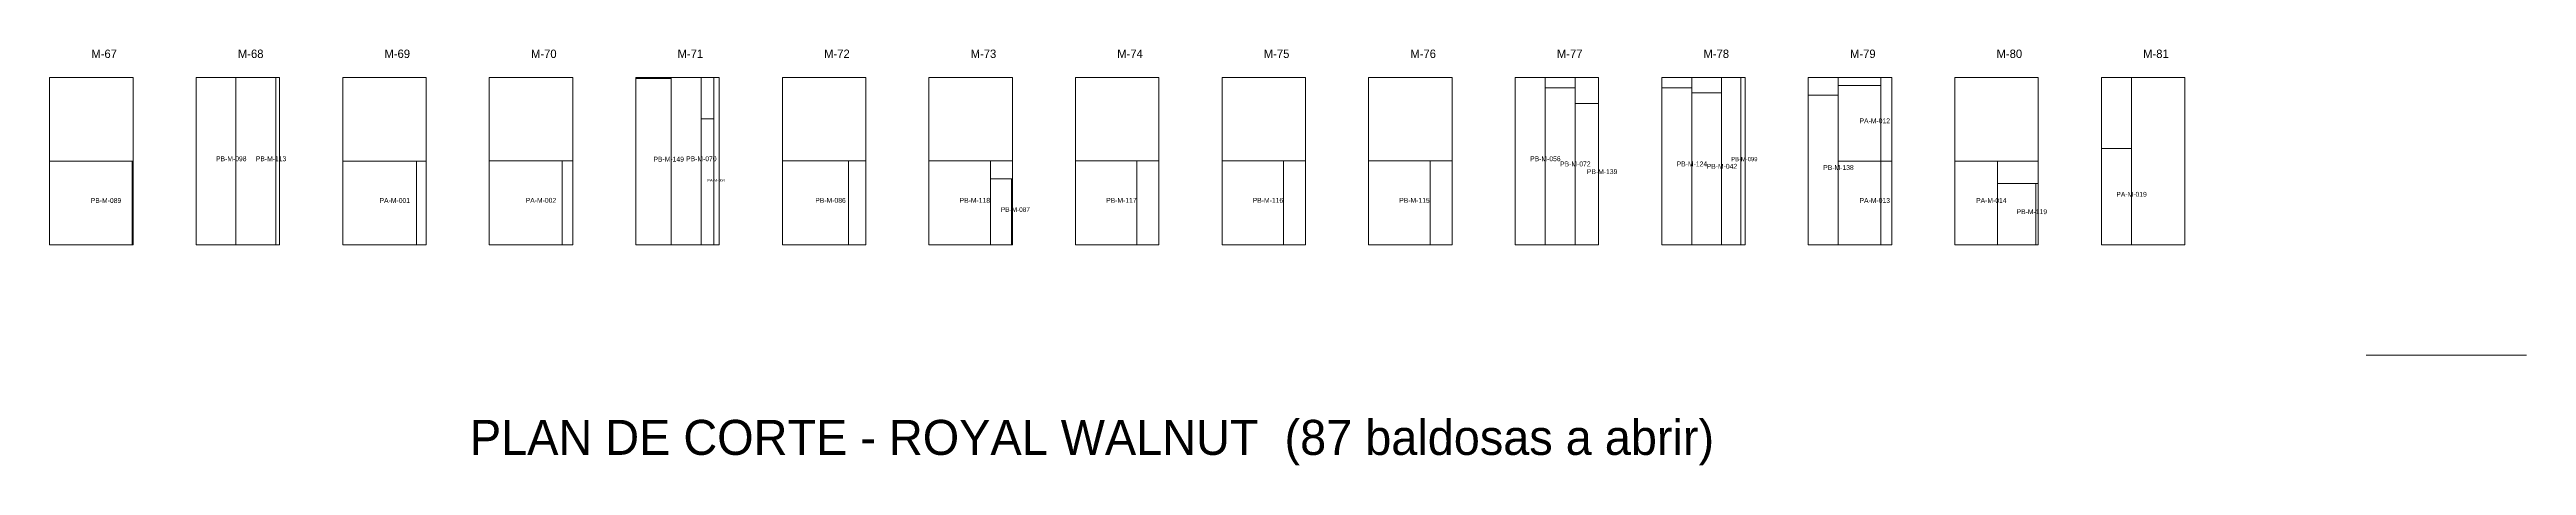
# Model space of a CAD drawing. Header units: metres. Extents: x 489.5 to 518.3, y -112.5 to -80.1.
# Drawn here: x 489.54 to 507.22, y -104.48 to -101.51 of the extents above; entities that cross this region are included whole.
import ezdxf

# ---------------------------------------------------------------- set-up
doc = ezdxf.new("R2010")
doc.units = ezdxf.units.M
for name, color, linetype, lineweight, plot in [('CORTE-DESPERDICIO', 1, 'Continuous', 0, False), ('CORTE-RECORTE', 3, 'Continuous', 0, False), ('CORTE-SOBRANTE', 2, 'Continuous', 0, False), ('CORTE-TEXTO', 5, 'Continuous', 0, False), ('CORTE-TILE', 7, 'Continuous', 0, False), ('ZOCLO', 3, 'Continuous', 0, False)]:
    doc.layers.add(name, color=color, linetype=linetype, lineweight=lineweight, plot=plot)

msp = doc.modelspace()

# ---------------------------------------------------------------- linework, layer by layer
at = {"layer": 'CORTE-DESPERDICIO'}
for points in [[(491.153, -102.906), (491.181, -102.906), (491.181, -101.712), (491.153, -101.712)], [(494.189, -102.006), (494.279, -102.006), (494.279, -101.712), (494.189, -101.712)], [(494.279, -102.906), (494.319, -102.906), (494.319, -101.712), (494.279, -101.712)], [(500.213, -101.786), (500.427, -101.786), (500.427, -101.712), (500.213, -101.712)], [(501.045, -101.786), (501.259, -101.786), (501.259, -101.712), (501.045, -101.712)], [(501.609, -102.906), (501.641, -102.906), (501.641, -101.712), (501.609, -101.712)], [(502.305, -101.768), (502.609, -101.768), (502.609, -101.712), (502.305, -101.712)], [(502.609, -102.308), (502.687, -102.308), (502.687, -101.712), (502.609, -101.712)], [(492.158, -102.906), (492.227, -102.906), (492.227, -102.308), (492.158, -102.308)], [(493.197, -102.906), (493.273, -102.906), (493.273, -102.306), (493.197, -102.306)], [(502.609, -102.906), (502.687, -102.906), (502.687, -102.308), (502.609, -102.308)], [(503.715, -102.906), (503.733, -102.906), (503.733, -102.467), (503.715, -102.467)]]:
    msp.add_lwpolyline(points, close=True, dxfattribs=at)
at = {"layer": 'CORTE-RECORTE'}
for points in [[(490.585, -102.906), (490.869, -102.906), (490.869, -101.712), (490.585, -101.712)], [(490.869, -102.906), (491.153, -102.906), (491.153, -101.712), (490.869, -101.712)], [(493.723, -102.906), (493.975, -102.906), (493.975, -101.718), (493.723, -101.718)], [(493.975, -102.906), (494.189, -102.906), (494.189, -101.712), (493.975, -101.712)], [(499.999, -102.906), (500.213, -102.906), (500.213, -101.712), (499.999, -101.712)], [(500.213, -102.906), (500.427, -102.906), (500.427, -101.786), (500.213, -101.786)], [(501.045, -102.906), (501.259, -102.906), (501.259, -101.786), (501.045, -101.786)], [(501.259, -102.906), (501.473, -102.906), (501.473, -101.82), (501.259, -101.82)], [(501.473, -102.906), (501.609, -102.906), (501.609, -101.712), (501.473, -101.712)], [(502.305, -102.308), (502.609, -102.308), (502.609, -101.768), (502.305, -101.768)], [(500.427, -102.906), (500.595, -102.906), (500.595, -101.896), (500.427, -101.896)], [(502.091, -102.906), (502.305, -102.906), (502.305, -101.838), (502.091, -101.838)], [(494.189, -102.906), (494.279, -102.906), (494.279, -102.006), (494.189, -102.006)], [(489.539, -102.906), (490.128, -102.906), (490.128, -102.308), (489.539, -102.308)], [(491.631, -102.906), (492.158, -102.906), (492.158, -102.308), (491.631, -102.308)], [(492.677, -102.906), (493.197, -102.906), (493.197, -102.306), (492.677, -102.306)], [(494.769, -102.906), (495.24, -102.906), (495.24, -102.306), (494.769, -102.306)], [(495.815, -102.906), (496.254, -102.906), (496.254, -102.306), (495.815, -102.306)], [(496.861, -102.906), (497.3, -102.906), (497.3, -102.306), (496.861, -102.306)], [(497.907, -102.906), (498.346, -102.906), (498.346, -102.306), (497.907, -102.306)], [(498.953, -102.906), (499.392, -102.906), (499.392, -102.306), (498.953, -102.306)], [(502.305, -102.906), (502.609, -102.906), (502.609, -102.308), (502.305, -102.308)], [(503.137, -102.906), (503.441, -102.906), (503.441, -102.308), (503.137, -102.308)], [(504.183, -102.906), (504.397, -102.906), (504.397, -102.219), (504.183, -102.219)], [(496.254, -102.906), (496.404, -102.906), (496.404, -102.435), (496.254, -102.435)], [(503.441, -102.906), (503.715, -102.906), (503.715, -102.467), (503.441, -102.467)]]:
    msp.add_lwpolyline(points, close=True, dxfattribs=at)
at = {"layer": 'CORTE-SOBRANTE'}
for points in [[(489.539, -102.308), (490.135, -102.308), (490.135, -101.712), (489.539, -101.712)], [(491.631, -102.308), (492.227, -102.308), (492.227, -101.712), (491.631, -101.712)], [(492.677, -102.306), (493.273, -102.306), (493.273, -101.712), (492.677, -101.712)], [(494.769, -102.306), (495.365, -102.306), (495.365, -101.712), (494.769, -101.712)], [(495.815, -102.306), (496.411, -102.306), (496.411, -101.712), (495.815, -101.712)], [(496.861, -102.306), (497.457, -102.306), (497.457, -101.712), (496.861, -101.712)], [(497.907, -102.306), (498.503, -102.306), (498.503, -101.712), (497.907, -101.712)], [(498.953, -102.306), (499.549, -102.306), (499.549, -101.712), (498.953, -101.712)], [(500.427, -101.896), (500.595, -101.896), (500.595, -101.712), (500.427, -101.712)], [(501.259, -101.82), (501.473, -101.82), (501.473, -101.712), (501.259, -101.712)], [(502.091, -101.838), (502.305, -101.838), (502.305, -101.712), (502.091, -101.712)], [(503.137, -102.308), (503.733, -102.308), (503.733, -101.712), (503.137, -101.712)], [(504.183, -102.219), (504.397, -102.219), (504.397, -101.712), (504.183, -101.712)], [(504.397, -102.906), (504.779, -102.906), (504.779, -101.712), (504.397, -101.712)], [(495.24, -102.906), (495.365, -102.906), (495.365, -102.306), (495.24, -102.306)], [(496.254, -102.435), (496.411, -102.435), (496.411, -102.306), (496.254, -102.306)], [(497.3, -102.906), (497.457, -102.906), (497.457, -102.306), (497.3, -102.306)], [(498.346, -102.906), (498.503, -102.906), (498.503, -102.306), (498.346, -102.306)], [(499.392, -102.906), (499.549, -102.906), (499.549, -102.306), (499.392, -102.306)], [(503.441, -102.467), (503.733, -102.467), (503.733, -102.308), (503.441, -102.308)]]:
    msp.add_lwpolyline(points, close=True, dxfattribs=at)
at = {"layer": 'CORTE-TILE'}
for points in [[(489.539, -102.906), (490.135, -102.906), (490.135, -101.712), (489.539, -101.712)], [(490.585, -102.906), (491.181, -102.906), (491.181, -101.712), (490.585, -101.712)], [(491.631, -102.906), (492.227, -102.906), (492.227, -101.712), (491.631, -101.712)], [(492.677, -102.906), (493.273, -102.906), (493.273, -101.712), (492.677, -101.712)], [(493.723, -102.906), (494.319, -102.906), (494.319, -101.712), (493.723, -101.712)], [(494.769, -102.906), (495.365, -102.906), (495.365, -101.712), (494.769, -101.712)], [(495.815, -102.906), (496.411, -102.906), (496.411, -101.712), (495.815, -101.712)], [(496.861, -102.906), (497.457, -102.906), (497.457, -101.712), (496.861, -101.712)], [(497.907, -102.906), (498.503, -102.906), (498.503, -101.712), (497.907, -101.712)], [(498.953, -102.906), (499.549, -102.906), (499.549, -101.712), (498.953, -101.712)], [(499.999, -102.906), (500.595, -102.906), (500.595, -101.712), (499.999, -101.712)], [(501.045, -102.906), (501.641, -102.906), (501.641, -101.712), (501.045, -101.712)], [(502.091, -102.906), (502.687, -102.906), (502.687, -101.712), (502.091, -101.712)], [(503.137, -102.906), (503.733, -102.906), (503.733, -101.712), (503.137, -101.712)], [(504.183, -102.906), (504.779, -102.906), (504.779, -101.712), (504.183, -101.712)]]:
    msp.add_lwpolyline(points, close=True, dxfattribs=at)
at = {"layer": 'ZOCLO'}
msp.add_line((506.073, -103.694), (507.217, -103.694), dxfattribs=at)

# ---------------------------------------------------------------- texts
at = {"layer": 'CORTE-TEXTO'}
for s, height, p in [('M-67', 0.06, (489.837, -101.572)), ('M-68', 0.06, (490.883, -101.572)), ('M-69', 0.06, (491.929, -101.572)), ('M-70', 0.06, (492.975, -101.572)), ('M-71', 0.06, (494.021, -101.572)), ('M-72', 0.06, (495.067, -101.572)), ('M-73', 0.06, (496.113, -101.572)), ('M-74', 0.06, (497.159, -101.572)), ('M-75', 0.06, (498.205, -101.572)), ('M-76', 0.06, (499.251, -101.572)), ('M-77', 0.06, (500.297, -101.572)), ('M-78', 0.06, (501.343, -101.572)), ('M-79', 0.06, (502.389, -101.572)), ('M-80', 0.06, (503.435, -101.572)), ('M-81', 0.06, (504.481, -101.572)), ('PA-M-012', 0.035, (502.457, -102.038)), ('PB-M-098', 0.035, (490.727, -102.309)), ('PB-M-113', 0.035, (491.011, -102.309)), ('PB-M-149', 0.035, (493.849, -102.312)), ('PB-M-070', 0.035, (494.082, -102.309)), ('PB-M-056', 0.035, (500.106, -102.309)), ('PB-M-072', 0.035, (500.32, -102.346)), ('PB-M-124', 0.035, (501.152, -102.346)), ('PB-M-042', 0.035, (501.366, -102.363)), ('PB-M-099', 0.0302, (501.541, -102.309)), ('PB-M-138', 0.035, (502.198, -102.372)), ('PA-M-004', 0.02, (494.234, -102.456)), ('PB-M-139', 0.035, (500.511, -102.401)), ('PA-M-019', 0.035, (504.29, -102.563)), ('PB-M-089', 0.035, (489.833, -102.607)), ('PA-M-001', 0.035, (491.894, -102.607)), ('PA-M-002', 0.035, (492.937, -102.606)), ('PB-M-086', 0.035, (495.004, -102.606)), ('PB-M-118', 0.035, (496.034, -102.606)), ('PB-M-087', 0.0333, (496.329, -102.671)), ('PB-M-117', 0.035, (497.08, -102.606)), ('PB-M-116', 0.035, (498.126, -102.606)), ('PB-M-115', 0.035, (499.172, -102.606)), ('PA-M-013', 0.035, (502.457, -102.607)), ('PA-M-014', 0.035, (503.289, -102.607)), ('PB-M-119', 0.035, (503.578, -102.687)), ('PLAN DE CORTE - ROYAL WALNUT  (87 baldosas a abrir)', 0.25, (492.539, -104.406))]:
    msp.add_text(s, height=height, dxfattribs=at).set_placement(p)

doc.saveas('drawing.dxf')
